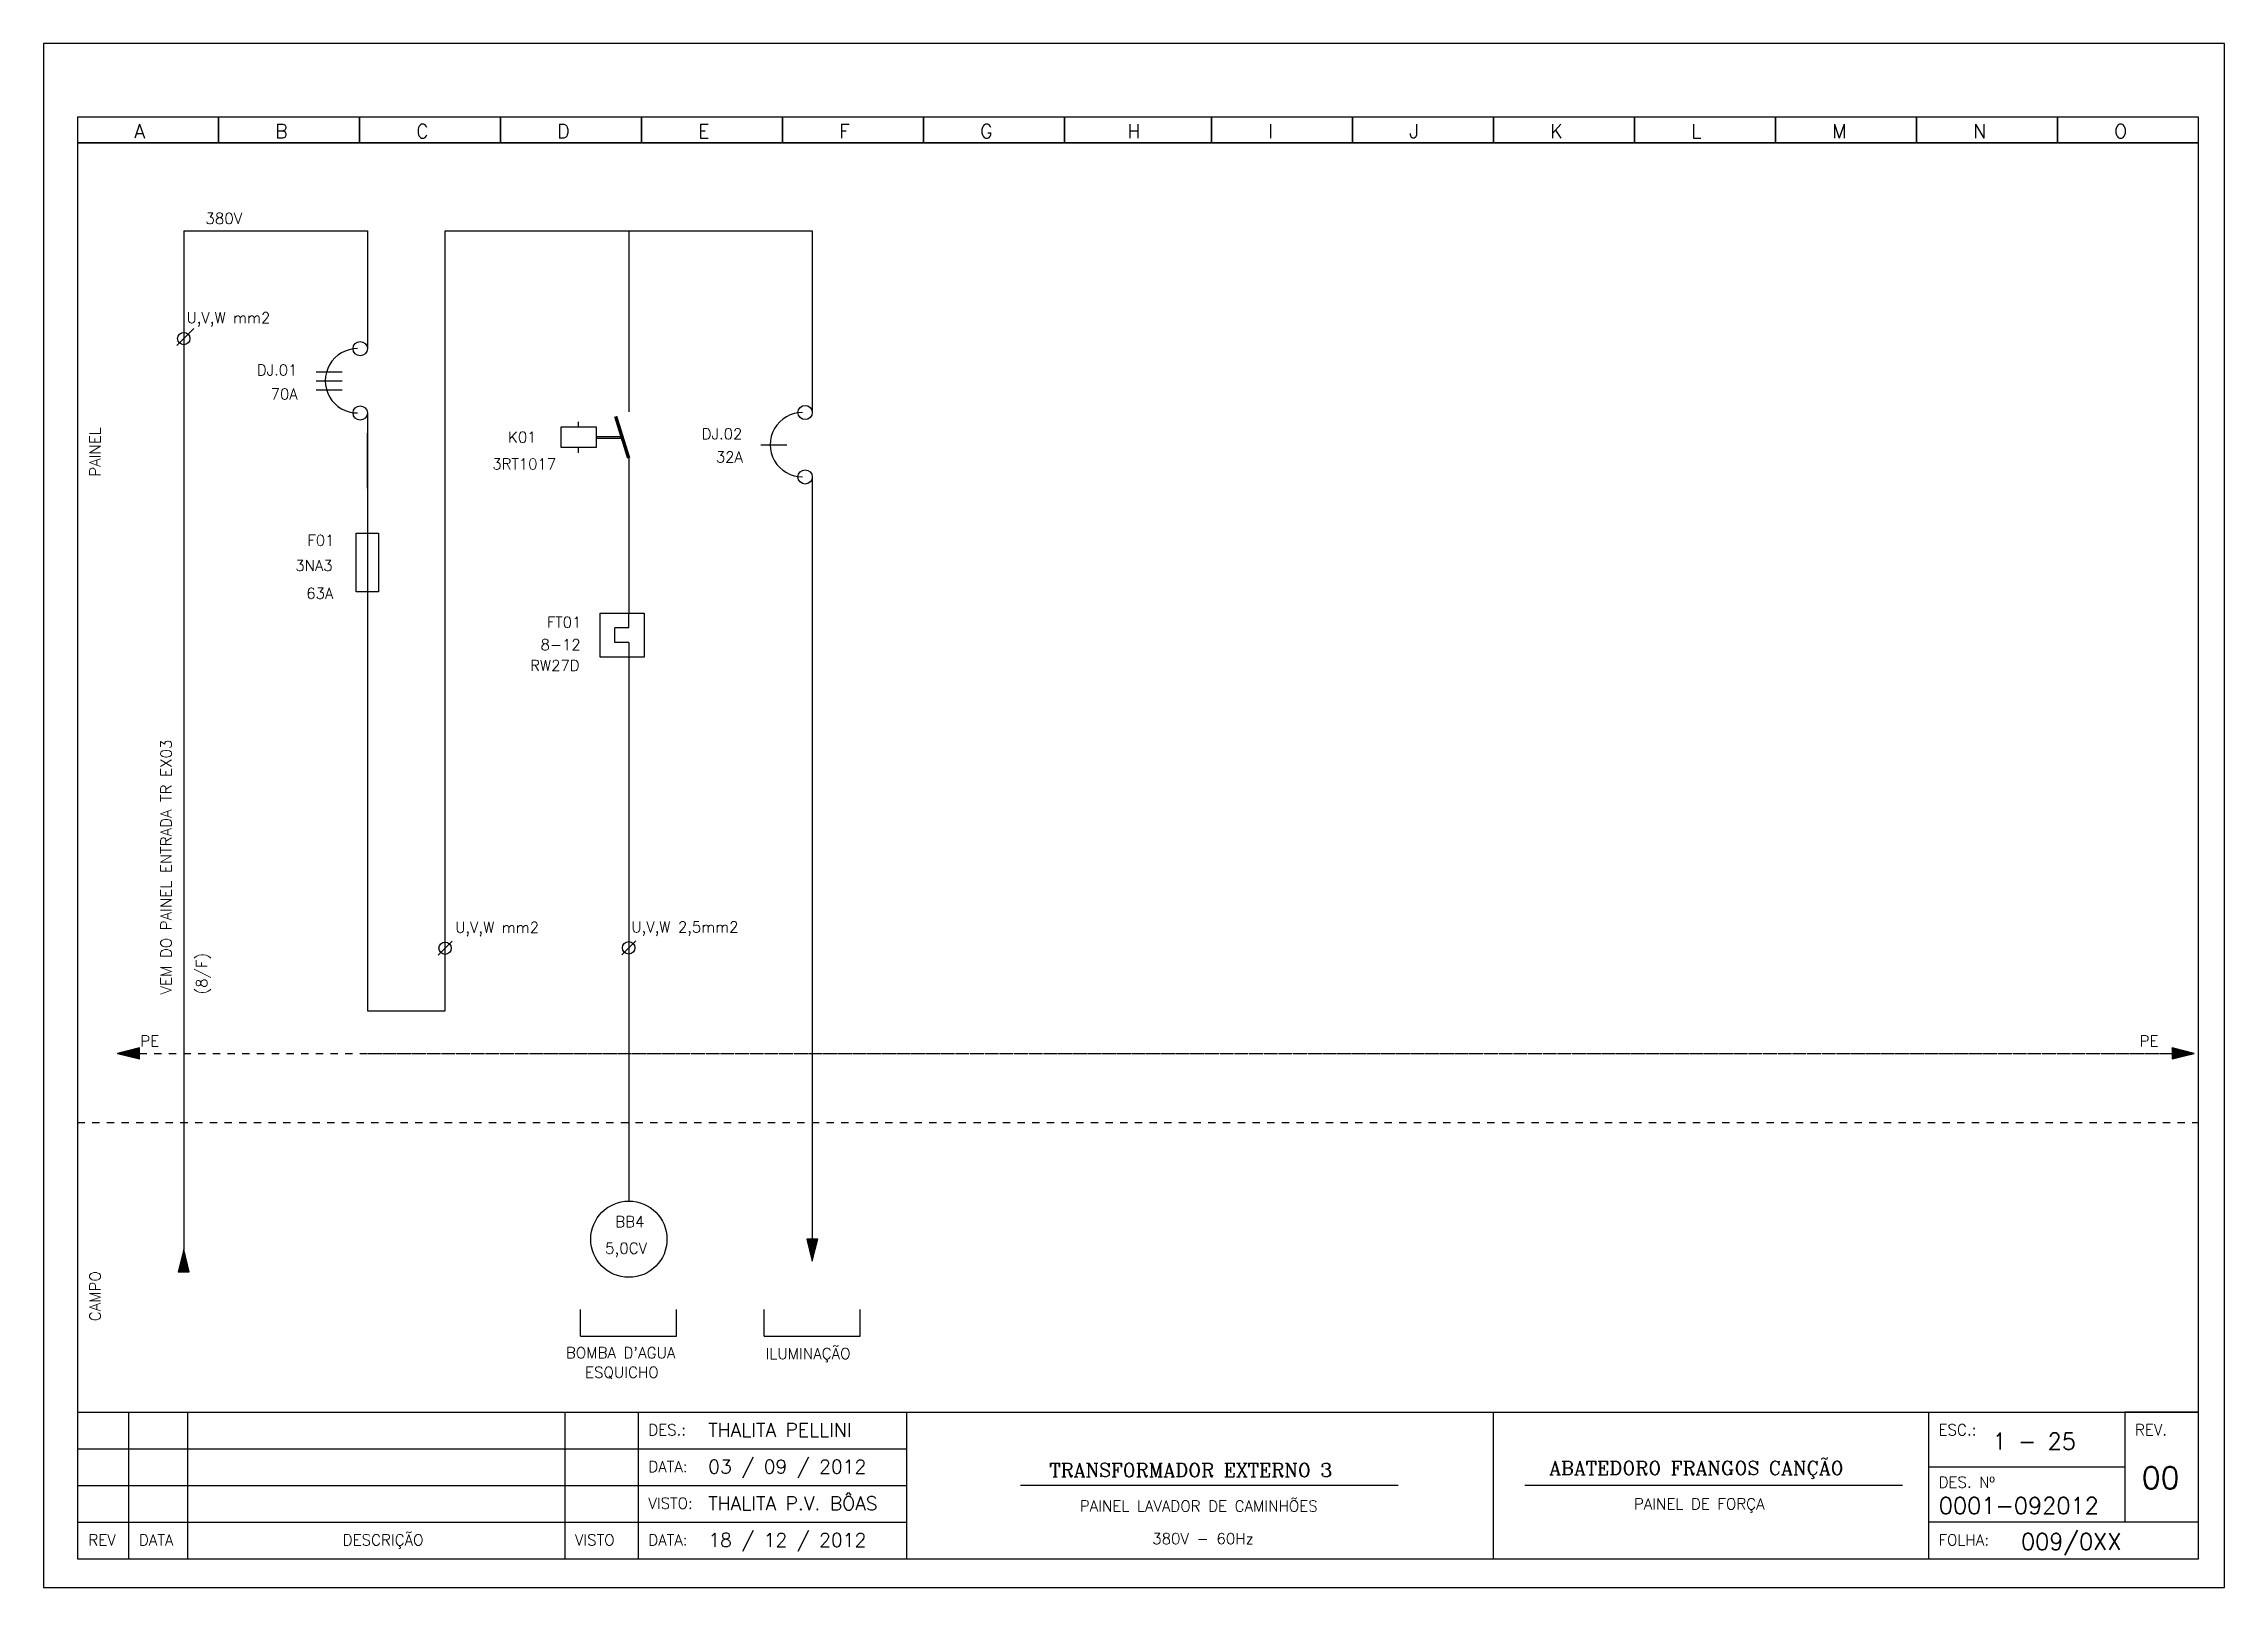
# Model space of a CAD drawing. Header units: millimetres. Extents: x 1974 to 2099, y 1386 to 1555.
# Drawn here: x 1974.11 to 2003.81, y 1449.56 to 1470.58 of the extents above; entities that cross this region are included whole.
import ezdxf

# ---------------------------------------------------------------- set-up
doc = ezdxf.new("R2010")
doc.units = ezdxf.units.MM
for name, pattern in [('DASHDOT2', [0.5, 0.25, -0.125, 0, -0.125]), ('DASHED', [0.75, 0.5, -0.25]), ('HIDDEN2', [0.1875, 0.125, -0.0625])]:
    doc.linetypes.add(name, pattern=pattern)
for name, color, linetype in [('ALIMENTAÇÃO', 6, 'Continuous'), ('CONECTOR_SAK', 2, 'Continuous'), ('DISJUNTOR', 5, 'Continuous'), ('EQUIPAMENTOS', 5, 'Continuous'), ('linhas', 6, 'Continuous'), ('MARGEM', 1, 'Continuous'), ('MOTORES', 5, 'Continuous'), ('PAINEL', 7, 'Continuous'), ('soft', 5, 'Continuous'), ('TERRA', 3, 'DASHED'), ('TEXTO', 4, 'Continuous'), ('TEXTO_2', 5, 'Continuous'), ('TIMBRE', 7, 'Continuous')]:
    doc.layers.add(name, color=color, linetype=linetype)
doc.styles.add('REGUA60', font='romans.shx', dxfattribs={"height": 2})
doc.styles.add('ROMANC', font='romanc.shx', dxfattribs={"height": 0.55})
doc.styles.add('ROMANS', font='romans.shx', dxfattribs={"height": 37})

msp = doc.modelspace()

# ---------------------------------------------------------------- texts
at = {"style": 'ROMANS'}
for s, p in [('ESC.:', (1999.913, 1451.63)), ('REV.', (2002.589, 1451.63)), ('DES. Nº', (1999.913, 1450.917)), ('PAINEL LAVADOR DE CAMINHÕES', (1988.218, 1450.592)), ('PAINEL DE FORÇA', (1995.764, 1450.621)), ('380V - 60Hz', (1989.204, 1450.148)), ('FOLHA:', (1999.913, 1450.13))]:
    msp.add_text(s, height=0.15, dxfattribs=at).set_placement(p)
at = {"layer": 'TEXTO'}
for s, height, style, p in [('A', 0.188, 'ROMANS', (1975.341, 1469.297)), ('B', 0.188, 'ROMANS', (1977.261, 1469.297)), ('C', 0.188, 'ROMANS', (1979.181, 1469.297)), ('D', 0.188, 'ROMANS', (1981.101, 1469.297)), ('E', 0.188, 'ROMANS', (1983.021, 1469.297)), ('F', 0.188, 'ROMANS', (1984.941, 1469.297)), ('G', 0.188, 'ROMANS', (1986.861, 1469.297)), ('H', 0.188, 'ROMANS', (1988.865, 1469.297)), ('I', 0.188, 'ROMANS', (1990.785, 1469.297)), ('J', 0.188, 'ROMANS', (1992.705, 1469.297)), ('K', 0.188, 'ROMANS', (1994.625, 1469.297)), ('L', 0.188, 'ROMANS', (1996.545, 1469.297)), ('M', 0.188, 'ROMANS', (1998.465, 1469.297)), ('N', 0.188, 'ROMANS', (2000.385, 1469.297)), ('O', 0.188, 'ROMANS', (2002.305, 1469.297)), ('380V', 0.15, 'ROMANS', (1976.31, 1468.128)), ('U,V,W mm2', 0.148, 'ROMANS', (1976.052, 1466.777)), ('DJ.01', 0.148, 'ROMANS', (1977.011, 1466.065)), ('70A', 0.148, 'ROMANS', (1977.198, 1465.738)), ('K01', 0.148, 'ROMANS', (1980.432, 1465.151)), ('DJ.02', 0.148, 'ROMANS', (1983.07, 1465.195)), ('3RT1017', 0.148, 'ROMANS', (1980.217, 1464.786)), ('32A', 0.148, 'ROMANS', (1983.262, 1464.881)), ('F01', 0.148, 'ROMANS', (1977.699, 1463.745)), ('3NA3', 0.148, 'ROMANS', (1977.534, 1463.403)), ('63A', 0.148, 'ROMANS', (1977.683, 1463.023)), ('FT01', 0.148, 'ROMANS', (1980.96, 1462.63)), ('8-12', 0.148, 'ROMANS', (1980.874, 1462.324)), ('RW27D', 0.148, 'ROMANS', (1980.733, 1462.041)), ('U,V,W mm2', 0.148, 'ROMANS', (1979.711, 1458.474)), ('U,V,W 2,5mm2', 0.148, 'ROMANS', (1982.111, 1458.48)), ('PE', 0.15, 'ROMANS', (1975.424, 1456.925)), ('PE', 0.15, 'ROMANS', (2002.651, 1456.925)), ('BB4', 0.15, 'REGUA60', (1981.891, 1454.465)), ('5,0CV', 0.15, 'REGUA60', (1981.753, 1454.103)), ("BOMBA D'AGUA", 0.15, 'REGUA60', (1981.219, 1452.68)), ('ILUMINAÇÃO', 0.15, 'REGUA60', (1983.938, 1452.669)), ('ESQUICHO', 0.15, 'REGUA60', (1981.48, 1452.414)), ('THALITA PELLINI', 0.1875, 'ROMANS', (1983.157, 1451.61)), ('03 / 09 / 2012', 0.1875, 'ROMANS', (1983.157, 1451.11)), ('THALITA P.V. BÔAS', 0.1875, 'ROMANS', (1983.157, 1450.61)), ('18 / 12 / 2012', 0.1875, 'ROMANS', (1983.157, 1450.11))]:
    msp.add_text(s, height=height, dxfattribs=dict(at, style=style)).set_placement(p)
at = {"layer": 'TEXTO', "style": 'REGUA60'}
for s, p in [('PAINEL', (1974.882, 1464.685)), ('VEM DO PAINEL ENTRADA TR EX03', (1975.85, 1457.634)), ('(8/F)', (1976.335, 1457.634)), ('CAMPO', (1974.882, 1453.184))]:
    msp.add_text(s, height=0.15, rotation=90, dxfattribs=at).set_placement(p)
at = {"layer": 'TEXTO', "color": 150, "style": 'ROMANS'}
for s, height, p in [('DES.:', 0.15, (1982.342, 1451.63)), ('1 - 25', 0.225, (2000.647, 1451.437)), ('DATA:', 0.15, (1982.342, 1451.13)), ('00', 0.3, (2002.68, 1450.903)), ('VISTO:', 0.15, (1982.342, 1450.63)), ('0001-092012', 0.225, (1999.917, 1450.561)), ('REV', 0.15, (1974.716, 1450.13)), ('DATA', 0.15, (1975.404, 1450.13)), ('DESCRIÇÃO', 0.15, (1978.18, 1450.13)), ('VISTO', 0.15, (1981.342, 1450.13)), ('DATA:', 0.15, (1982.342, 1450.13)), ('009/0XX', 0.225, (2001.036, 1450.071))]:
    msp.add_text(s, height=height, dxfattribs=at).set_placement(p)
at = {"layer": 'TEXTO_2', "style": 'ROMANC'}
for s, p in [('TRANSFORMADOR EXTERNO 3', (1987.805, 1451.063)), ('ABATEDORO FRANGOS CANÇÃO', (1994.61, 1451.091))]:
    msp.add_text(s, height=0.1875, dxfattribs=at).set_placement(p)

# ---------------------------------------------------------------- hatches: boundary and pattern name
at = {"layer": 'EQUIPAMENTOS'}
for points in [[(1976.09, 1453.859), (1976.015, 1454.159), (1975.94, 1453.859)], [(1976.09, 1453.859), (1976.015, 1454.159), (1975.94, 1453.859)], [(1984.499, 1454.301), (1984.574, 1454.001), (1984.649, 1454.301)]]:
    msp.add_hatch(color=256, dxfattribs=at).paths.add_polyline_path(points)
at = {"layer": 'TERRA'}
h = msp.add_hatch(dxfattribs=at)
h.set_pattern_fill('ANSI31', color=256, scale=0.004, angle=180, style=0)
h.set_pattern_definition([(225, (2032.3663817, 1505.45084864), (0.0003535533906, -0.0003535533906), [])])
h.paths.add_polyline_path([(1975.112, 1456.831), (1975.412, 1456.831), (1975.412, 1456.906)])
h.paths.add_polyline_path([(1975.412, 1456.756), (1975.412, 1456.831), (1975.112, 1456.831)])
h = msp.add_hatch(dxfattribs=at)
h.set_pattern_fill('ANSI31', color=256, scale=0.004, style=0)
h.set_pattern_definition([(45, (1946.1419275, 1408.2112611), (-0.0003535533906, 0.0003535533906), [])])
h.paths.add_polyline_path([(2003.396, 1456.831), (2003.096, 1456.831), (2003.096, 1456.756)])
h.paths.add_polyline_path([(2003.096, 1456.906), (2003.096, 1456.831), (2003.396, 1456.831)])

# ---------------------------------------------------------------- linework, layer by layer
for p, q in [((1977.817, 1466.115), (1978.17, 1466.115)), ((1977.817, 1465.992), (1978.17, 1465.992)), ((1977.817, 1465.869), (1978.17, 1465.869)), ((1983.876, 1465.122), (1984.229, 1465.122)), ((1981.42, 1452.98), (1981.42, 1453.344)), ((1982.727, 1452.98), (1982.727, 1453.344)), ((1983.92, 1452.98), (1983.92, 1453.344)), ((1985.227, 1452.98), (1985.227, 1453.344)), ((1981.42, 1452.98), (1982.727, 1452.98)), ((1983.92, 1452.98), (1985.227, 1452.98)), ((2003.452, 1451.947), (2002.452, 1451.947))]:
    msp.add_line(p, q)
at = {"layer": 'ALIMENTAÇÃO', "color": 6}
for p, q in [((1978.515, 1468.034), (1978.515, 1466.43)), ((1982.074, 1468.034), (1982.074, 1465.57)), ((1984.574, 1468.034), (1984.574, 1465.56)), ((1978.515, 1465.554), (1978.515, 1457.411)), ((1982.074, 1464.939), (1982.074, 1462.827)), ((1984.574, 1464.683), (1984.574, 1454.301)), ((1982.074, 1462.264), (1982.074, 1458.27)), ((1982.074, 1458.27), (1982.074, 1454.821))]:
    msp.add_line(p, q, dxfattribs=at)
at = {"layer": 'ALIMENTAÇÃO'}
for p, q in [((1979.574, 1457.411), (1979.574, 1468.034)), ((1978.515, 1457.411), (1979.574, 1457.411))]:
    msp.add_line(p, q, dxfattribs=at)
at = {"layer": 'CONECTOR_SAK'}
for p, q in [((1976.151, 1466.705), (1975.92, 1466.471)), ((1979.67, 1458.361), (1979.479, 1458.168)), ((1982.17, 1458.367), (1981.979, 1458.174))]:
    msp.add_line(p, q, dxfattribs=at)
for centre in [(1976.015, 1466.567), (1979.574, 1458.264), (1982.074, 1458.27)]:
    msp.add_circle(centre, 0.0846, dxfattribs=at)
at = {"layer": 'DISJUNTOR'}
for p, q in [((1982.074, 1462.627), (1982.074, 1462.827)), ((1982.074, 1462.627), (1981.884, 1462.627)), ((1981.884, 1462.427), (1981.884, 1462.627)), ((1982.074, 1462.427), (1981.884, 1462.427)), ((1982.074, 1462.427), (1982.074, 1462.227))]:
    msp.add_line(p, q, dxfattribs=at)
msp.add_lwpolyline([(1981.684, 1462.827), (1982.284, 1462.827), (1982.284, 1462.227), (1981.684, 1462.227)], close=True, dxfattribs=at)
for centre in [(1978.418, 1466.43), (1978.418, 1465.554), (1984.477, 1465.56), (1984.477, 1464.683)]:
    msp.add_circle(centre, 0.097, dxfattribs=at)
for centre in [(1978.38, 1465.992), (1984.44, 1465.122)]:
    msp.add_arc(centre, 0.438, 89.8656, 270.134, dxfattribs=at)
at = {"layer": 'EQUIPAMENTOS'}
for p, q in [((1976.015, 1468.034), (1978.515, 1468.034)), ((1979.574, 1468.034), (1984.574, 1468.034)), ((1981.392, 1465.363), (1981.392, 1465.434)), ((1981.63, 1465.233), (1981.982, 1465.233)), ((1981.63, 1465.213), (1981.989, 1465.213)), ((1981.392, 1465.013), (1981.392, 1465.084))]:
    msp.add_line(p, q, dxfattribs=at)
at = {"layer": 'EQUIPAMENTOS', "const_width": 0.0472}
msp.add_lwpolyline([(1982.074, 1464.939), (1981.897, 1465.507)], dxfattribs=at)
at = {"layer": 'EQUIPAMENTOS'}
for points in [[(1981.154, 1465.084), (1981.154, 1465.363), (1981.63, 1465.363), (1981.63, 1465.084)], [(1978.365, 1463.917), (1978.665, 1463.917), (1978.665, 1463.117), (1978.365, 1463.117)]]:
    msp.add_lwpolyline(points, close=True, dxfattribs=at)
for points in [[(1976.09, 1453.859), (1976.015, 1454.159), (1975.94, 1453.859), (1976.09, 1453.859)], [(1984.499, 1454.301), (1984.574, 1454.001), (1984.649, 1454.301), (1984.499, 1454.301)]]:
    msp.add_lwpolyline(points, dxfattribs=at)
at = {"layer": 'linhas', "color": 6}
msp.add_line((1978.515, 1464.532), (1978.515, 1465.279), dxfattribs=at)
at = {"layer": 'MARGEM', "color": 7}
msp.add_lwpolyline([(1974.106, 1449.559), (2003.806, 1449.559), (2003.806, 1470.584), (1974.106, 1470.584)], close=True, dxfattribs=at)
at = {"layer": 'MOTORES'}
msp.add_circle((1982.077, 1454.301), 0.519, dxfattribs=at)
at = {"layer": 'PAINEL', "color": 12, "linetype": 'HIDDEN2', "ltscale": 0.005}
msp.add_line((1974.568, 1455.891), (2003.452, 1455.891), dxfattribs=at)
at = {"layer": 'soft'}
msp.add_line((1976.015, 1468.034), (1976.015, 1454.159), dxfattribs=at)
at = {"layer": 'TERRA', "linetype": 'DASHDOT2', "ltscale": 0.0025}
for p, q in [((1975.412, 1456.831), (2003.096, 1456.831)), ((1975.412, 1456.831), (2003.096, 1456.831)), ((1978.523, 1456.831), (2003.396, 1456.831))]:
    msp.add_line(p, q, dxfattribs=at)
at = {"layer": 'TERRA'}
for points in [[(1975.412, 1456.906), (1975.112, 1456.831), (1975.412, 1456.756), (1975.412, 1456.906)], [(1975.412, 1456.906), (1975.112, 1456.831), (1975.412, 1456.756), (1975.412, 1456.906)], [(2003.096, 1456.756), (2003.396, 1456.831), (2003.096, 1456.906), (2003.096, 1456.756)], [(2003.096, 1456.756), (2003.396, 1456.831), (2003.096, 1456.906), (2003.096, 1456.756)]]:
    msp.add_lwpolyline(points, dxfattribs=at)
at = {"layer": 'TIMBRE', "color": 12}
msp.add_line((2003.452, 1469.584), (1974.568, 1469.584), dxfattribs=at)
at = {"layer": 'TIMBRE'}
for p, q in [((1974.568, 1451.947), (2003.452, 1451.947)), ((1975.268, 1449.947), (1975.268, 1451.947)), ((1976.068, 1449.947), (1976.068, 1451.947)), ((1981.206, 1451.947), (1981.206, 1449.947)), ((1982.206, 1449.947), (1982.206, 1451.947)), ((1985.859, 1451.947), (1985.859, 1449.947)), ((1993.849, 1451.947), (1993.849, 1449.947)), ((1999.777, 1451.947), (1999.777, 1449.947)), ((2002.452, 1451.947), (2002.452, 1450.447)), ((1974.568, 1451.447), (1985.859, 1451.447)), ((2002.452, 1451.197), (1999.777, 1451.197)), ((1974.568, 1450.947), (1985.859, 1450.947)), ((1992.553, 1450.947), (1987.409, 1450.947)), ((1999.424, 1450.947), (1994.28, 1450.947)), ((1974.568, 1450.447), (1985.859, 1450.447)), ((2003.452, 1450.447), (1999.777, 1450.447))]:
    msp.add_line(p, q, dxfattribs=at)
at = {"layer": 'TIMBRE', "color": 12}
for points in [[(1974.568, 1469.234), (1976.488, 1469.234), (1976.488, 1469.584), (1974.568, 1469.584)], [(1976.488, 1469.234), (1978.408, 1469.234), (1978.408, 1469.584), (1976.488, 1469.584)], [(1978.408, 1469.234), (1980.328, 1469.234), (1980.328, 1469.584), (1978.408, 1469.584)], [(1980.328, 1469.234), (1982.248, 1469.234), (1982.248, 1469.584), (1980.328, 1469.584)], [(1982.248, 1469.234), (1984.168, 1469.234), (1984.168, 1469.584), (1982.248, 1469.584)], [(1984.168, 1469.234), (1986.088, 1469.234), (1986.088, 1469.584), (1984.168, 1469.584)], [(1986.088, 1469.234), (1988.008, 1469.234), (1988.008, 1469.584), (1986.088, 1469.584)], [(1988.008, 1469.234), (1990.012, 1469.234), (1990.012, 1469.584), (1988.008, 1469.584)], [(1990.012, 1469.234), (1991.932, 1469.234), (1991.932, 1469.584), (1990.012, 1469.584)], [(1991.932, 1469.234), (1993.852, 1469.234), (1993.852, 1469.584), (1991.932, 1469.584)], [(1993.852, 1469.234), (1995.772, 1469.234), (1995.772, 1469.584), (1993.852, 1469.584)], [(1995.772, 1469.234), (1997.692, 1469.234), (1997.692, 1469.584), (1995.772, 1469.584)], [(1997.692, 1469.234), (1999.612, 1469.234), (1999.612, 1469.584), (1997.692, 1469.584)], [(1999.612, 1469.234), (2001.532, 1469.234), (2001.532, 1469.584), (1999.612, 1469.584)], [(2001.532, 1469.234), (2003.452, 1469.234), (2003.452, 1469.584), (2001.532, 1469.584)], [(1974.568, 1449.947), (2003.452, 1449.947), (2003.452, 1469.234), (1974.568, 1469.234)]]:
    msp.add_lwpolyline(points, close=True, dxfattribs=at)

msp.set_redraw_order([(e.dxf.handle, doc.entitydb.next_handle()) for e in msp.query("TEXT MTEXT ATTDEF DIMENSION ARC_DIMENSION")])  # texts and dimensions are drawn at this point

doc.saveas('drawing.dxf')
